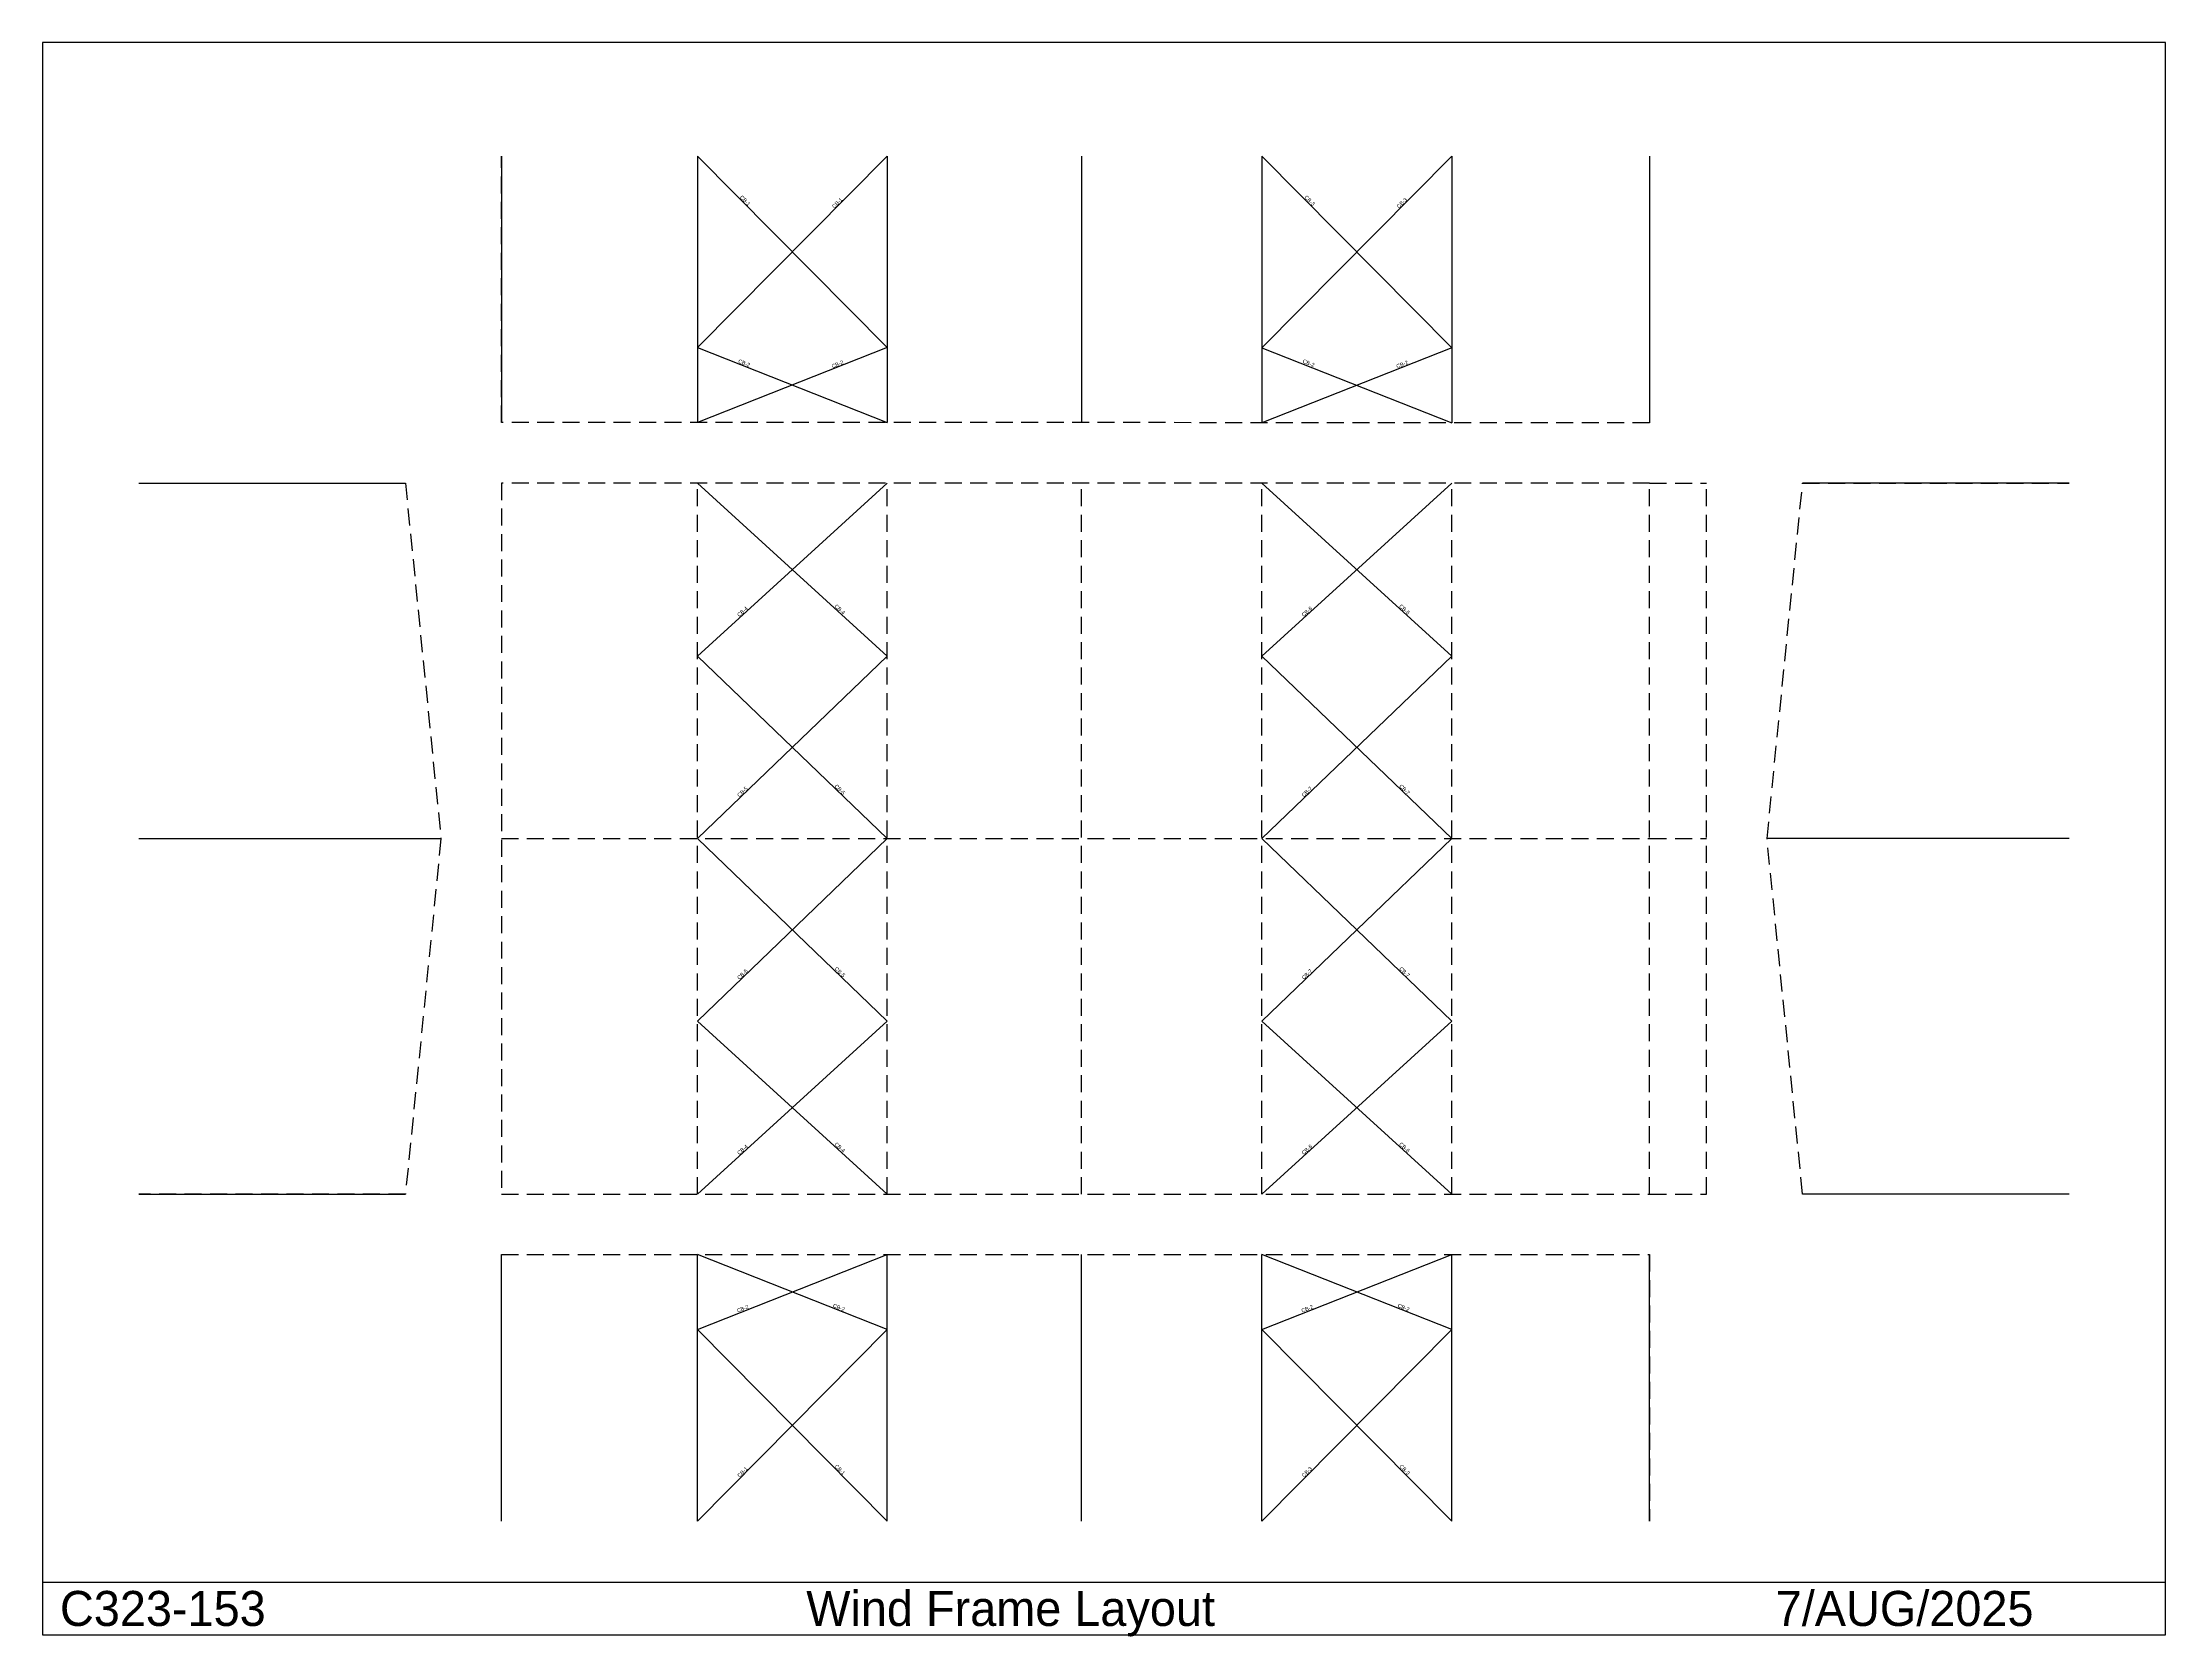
# Model space of a CAD drawing. Extents: x -14502 to 52587, y -13979 to 36394.
import ezdxf

# ---------------------------------------------------------------- set-up
doc = ezdxf.new("R2010")
doc.units = 0
doc.linetypes.add('CONTIN', pattern=[0])
doc.linetypes.add('DASHED', pattern=[805.05, 536.7, -268.35])
doc.layers.get('0').update_dxf_attribs({"linetype": 'CONTIN'})
for name, color, linetype in [('16', 7, 'CONTIN'), ('23', 7, 'DASHED'), ('3', 7, 'CONTIN'), ('4', 5, 'CONTIN'), ('8', 5, 'DASHED')]:
    doc.layers.add(name, color=color, linetype=linetype)

msp = doc.modelspace()

# ---------------------------------------------------------------- linework, layer by layer
for p, q in [((52586.668, 36394.324), (-14501.67, 36394.324)), ((-14501.67, 36394.324), (-14501.67, -13921.93)), ((52586.668, -13921.93), (52586.668, 36394.324)), ((-14501.67, -12261.493), (52586.668, -12261.493)), ((-14501.67, -13921.93), (52586.668, -13921.93))]:
    msp.add_line(p, q)
at = {"layer": '23'}
for p, q in [((6200, 0), (6200, 22470)), ((12190, 0), (12190, 22470)), ((18335, 0), (18335, 22470)), ((24035, 0), (24035, 22470)), ((30035, 0), (30035, 22470))]:
    msp.add_line(p, q, dxfattribs=at)
at = {"layer": '3'}
for p, q in [((12190.002, 32800.289), (6199.603, 26750.684)), ((6200.003, 32800.684), (12189.604, 26750.287)), ((30035, 32799.109), (24034.602, 26749.504)), ((24035, 32799.508), (30034.6, 26749.111)), ((12189.604, 26750.287), (6199.448, 24380.682)), ((6199.603, 26750.684), (12189.446, 24380.289)), ((30034.6, 26749.111), (24034.445, 24379.508)), ((24034.602, 26749.504), (30034.445, 24379.109)), ((6200, 22470), (12190, 17001.799)), ((12190, 22470), (6200, 17001.799)), ((24035, 22470), (30035, 17001.799)), ((30035, 22470), (24035, 17001.799)), ((6200, 17001.799), (12190, 11235)), ((12190, 17001.799), (6200, 11235)), ((24035, 17001.799), (30035, 11235)), ((30035, 17001.799), (24035, 11235)), ((6200, 11235), (12190, 5468.2)), ((12190, 11235), (6200, 5468.2)), ((24035, 11235), (30035, 5468.2)), ((30035, 11235), (24035, 5468.2)), ((6200, 5468.2), (12190, 0)), ((12190, 5468.2), (6200, 0)), ((24035, 5468.2), (30035, 0)), ((30035, 5468.2), (24035, 0)), ((6200, -4278.7), (12190, -1908.7)), ((12190, -4278.7), (6200, -1908.7)), ((24035, -4278.7), (30035, -1908.7)), ((30035, -4278.7), (24035, -1908.7)), ((6200, -10328.699), (12190, -4278.7)), ((12190, -10328.699), (6200, -4278.7)), ((24035, -10328.699), (30035, -4278.7)), ((30035, -10328.699), (24035, -4278.7))]:
    msp.add_line(p, q, dxfattribs=at)
at = {"layer": '4'}
for p, q in [((0.003, 32801.094), (-0.552, 24381.092)), ((6200.003, 32800.684), (6199.448, 24380.682)), ((12190.002, 32800.289), (12189.446, 24380.289)), ((18335.002, 32799.883), (18334.447, 24379.883)), ((24035, 32799.508), (24034.445, 24379.508)), ((30035, 32799.109), (30034.445, 24379.109)), ((36285, 32798.699), (36284.445, 24378.697)), ((-11452.2, 22470), (-3032.2, 22470)), ((49537.199, 22470), (41117.199, 22470)), ((-11452.201, 11235), (-1908.701, 11234.999)), ((49537.199, 11235), (39993.699, 11234.999)), ((-11452.201, 0), (-3032.201, 0)), ((49537.199, 0), (41117.199, 0)), ((0, -10328.699), (0, -1908.7)), ((6200, -10328.699), (6200, -1908.7)), ((12190, -10328.699), (12190, -1908.7)), ((18335, -10328.699), (18335, -1908.7)), ((24035, -10328.699), (24035, -1908.7)), ((30035, -10328.699), (30035, -1908.7)), ((36285, -10328.699), (36285, -1908.7))]:
    msp.add_line(p, q, dxfattribs=at)
at = {"layer": '8'}
for p, q in [((-0.555, 24381.092), (0, 32801.094)), ((36285, 32798.699), (36284.445, 24378.697)), ((36284.445, 24378.697), (-0.555, 24381.092)), ((-11452.2, 22470), (-3032.2, 22470)), ((-3032.2, 22470), (-1908.701, 11234.999)), ((0, 22470), (0, 0)), ((36285, 22470), (0, 22470)), ((36285, 0), (36285, 22470)), ((36285, 22470), (38085, 22470)), ((38085, 0), (38085, 22470)), ((39993.699, 11234.999), (41117.199, 22470)), ((41117.199, 22470), (49537.199, 22470)), ((-1908.701, 11234.999), (-3032.201, 0)), ((0, 11235), (36285, 11235)), ((36285, 11235), (38085, 11235)), ((41117.199, 0), (39993.699, 11234.999)), ((-3032.201, 0), (-11452.201, 0)), ((0, 0), (36285, 0)), ((36285, 0), (38085, 0)), ((49537.199, 0), (41117.199, 0)), ((0, -10328.699), (0, -1908.7)), ((0, -1908.7), (36285, -1908.7)), ((36285, -1908.7), (36285, -10328.699))]:
    msp.add_line(p, q, dxfattribs=at)

# ---------------------------------------------------------------- texts
for s, p in [('C323-153', (-13948.19, -13645.19)), ('Wind Frame Layout', (9633.36, -13645.19)), (' 7/AUG/2025', (39856.656, -13645.19))]:
    msp.add_text(s, height=1106.958).set_placement(p)
at = {"layer": '16'}
for s, rotation, p in [('CB-1', 314.711, (7525.857, 31491.854)), ('CB-3', 314.758, (25363.211, 31490.533)), ('CB-1', 45.282, (10520.832, 31145.1)), ('CB-3', 45.234, (28363.186, 31144.064)), ('CB-2', 338.409, (7470.334, 26278.291)), ('CB-2', 21.583, (10465.32, 26098.67)), ('CB-2', 338.442, (25307.781, 26276.984)), ('CB-2', 21.55, (28307.77, 26097.625)), ('CB-4', 42.393, (7517.414, 18234.93)), ('CB-4', -42.393, (10512.414, 18563.729)), ('CB-6', 42.345, (25354.777, 18235.08)), ('CB-6', -42.345, (28354.781, 18563.578)), ('CB-5', 43.912, (7521.837, 12538.063)), ('CB-5', -43.912, (10516.837, 12876.298)), ('CB-7', 43.865, (25359.197, 12538.211)), ('CB-7', -43.865, (28359.199, 12876.151)), ('CB-5', 43.912, (7521.837, 6771.263)), ('CB-5', -43.912, (10516.837, 7109.497)), ('CB-7', 43.865, (25359.197, 6771.41)), ('CB-7', -43.865, (28359.199, 7109.351)), ('CB-4', 42.393, (7517.414, 1233.131)), ('CB-4', -42.393, (10512.414, 1561.928)), ('CB-6', 42.345, (25354.777, 1233.281)), ('CB-6', -42.345, (28354.781, 1561.779)), ('CB-2', 21.587, (7470.763, -3745.43)), ('CB-2', 338.413, (10465.763, -3566.009)), ('CB-2', 21.554, (25308.211, -3745.301)), ('CB-2', 338.446, (28308.213, -3566.138)), ('CB-1', 45.286, (7525.94, -8958.997)), ('CB-1', 314.714, (10520.94, -8612.441)), ('CB-3', 45.238, (25363.297, -8958.854)), ('CB-3', 314.762, (28363.297, -8612.585))]:
    msp.add_text(s, height=121.92, rotation=rotation, dxfattribs=at).set_placement(p)

doc.saveas('drawing.dxf')
